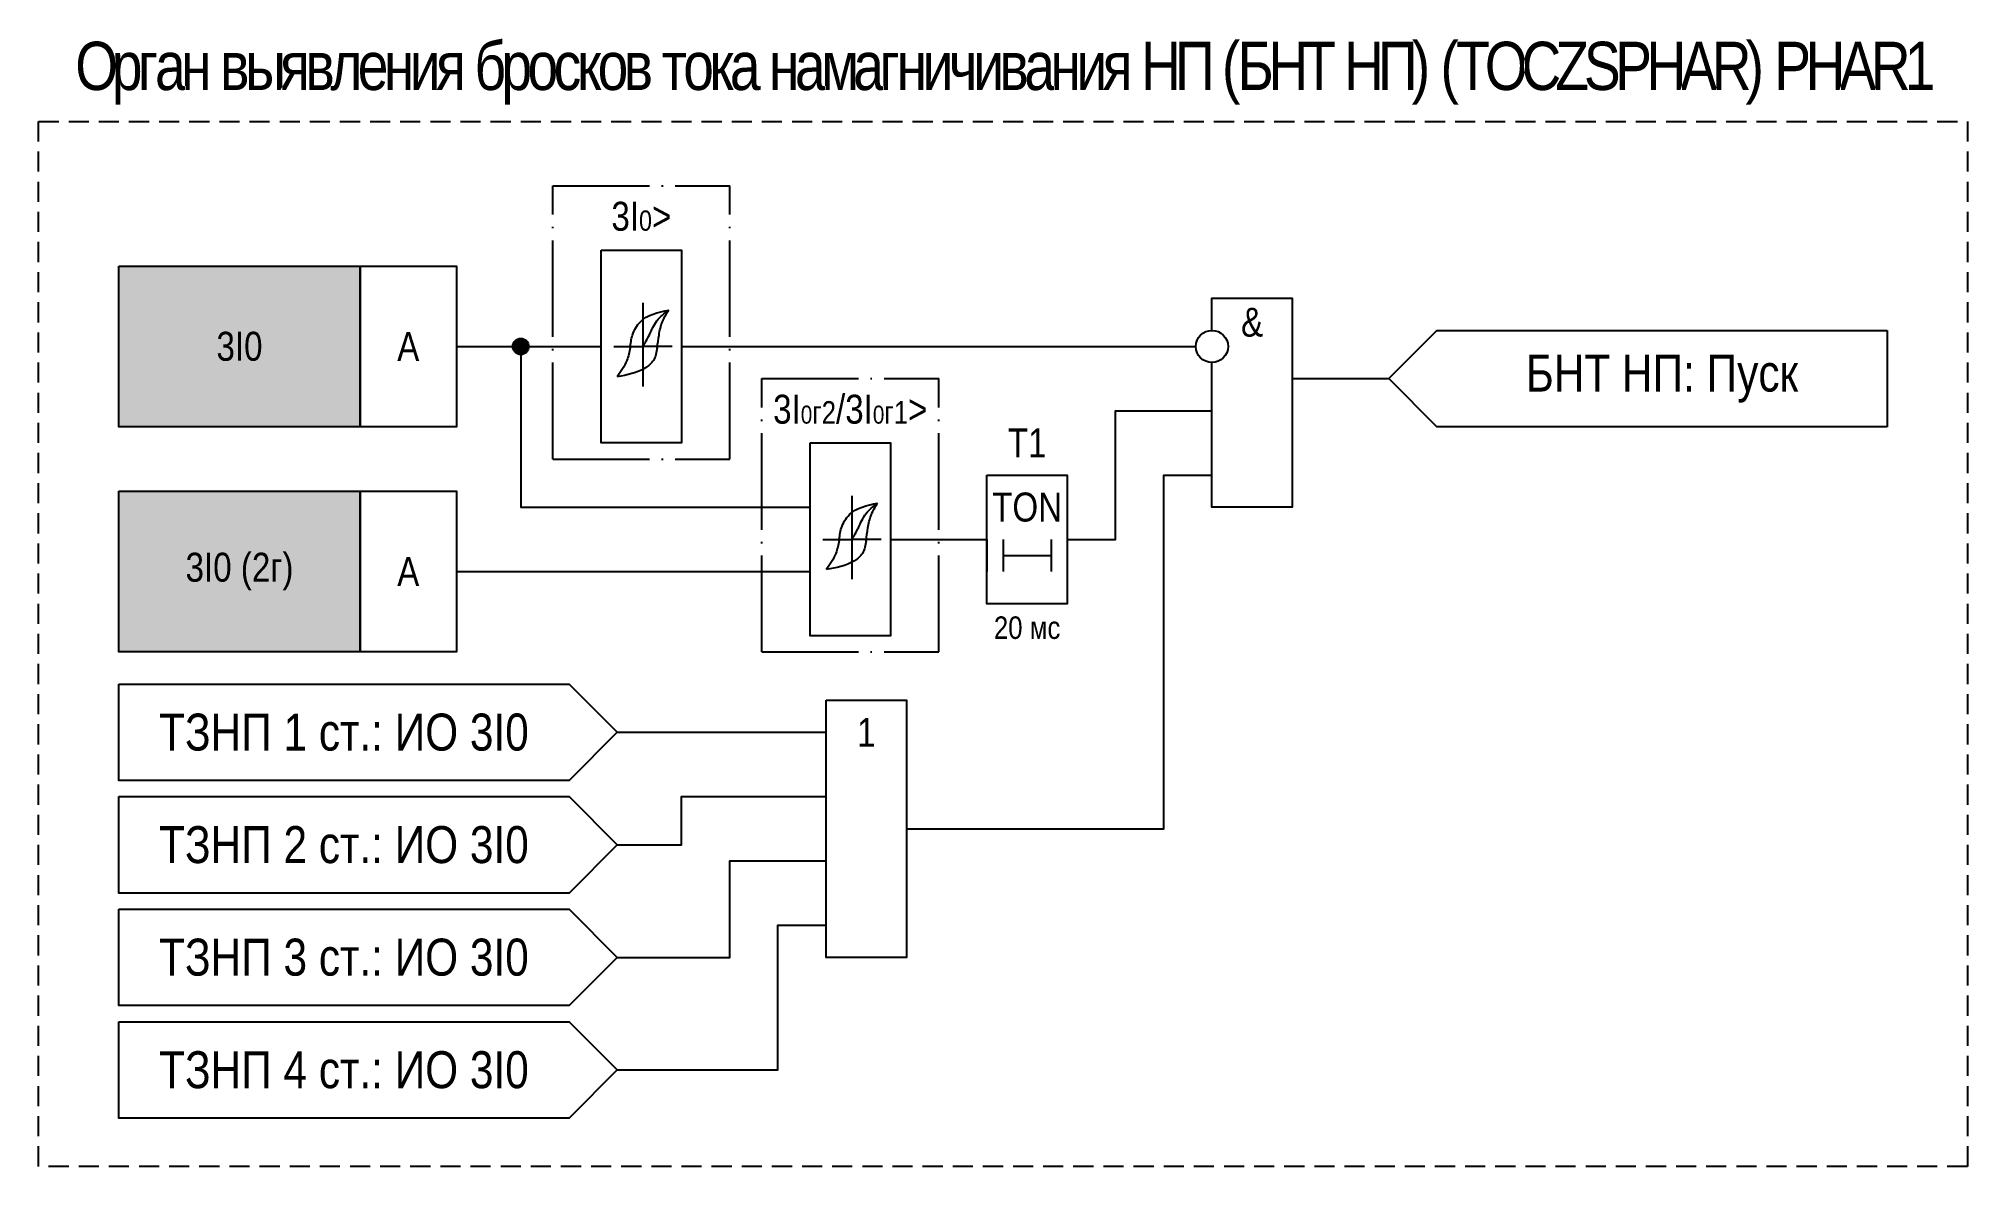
# Model space of a CAD drawing. Header units: millimetres. Extents: x -60 to 1181, y -167 to 356.
# Drawn here: x 497 to 617, y 130 to 200.2 of the extents above; entities that cross this region are included whole.
import ezdxf
from ezdxf.enums import TextEntityAlignment as Align

# ---------------------------------------------------------------- set-up
doc = ezdxf.new("R2010")
doc.units = ezdxf.units.MM
doc.linetypes.add('ACAD_ISO04W100', pattern=[30, 24, -3, 0, -3])
doc.linetypes.add('штриховая2', pattern=[0.375, 0.25, -0.125])
doc.layers.add('TEXT', color=7, linetype='Continuous', lineweight=25)
doc.layers.add('Основная', color=7, linetype='Continuous')
doc.styles.add('1.8_Gost_RD', font='ARIALN.TTF', dxfattribs={"height": 1.8})
doc.styles.add('2.5_Gost_RD', font='ARIALN.TTF', dxfattribs={"height": 2.5})
doc.styles.add('3.5_Gost_RD', font='ARIALN.TTF', dxfattribs={"height": 3.5})
doc.styles.add('Компонент', font='ARIALN.TTF', dxfattribs={"height": 3.5})

msp = doc.modelspace()

# ---------------------------------------------------------------- texts
at = {"color": 30, "ltscale": 100, "insert": (557, 198), "char_height": 3, "width": 120, "attachment_point": 5, "style": '3.5_Gost_RD'}
msp.add_mtext('{\\T0.85;Орган выявления бросков тока намагничивания НП (БНТ НП) (TOCZSPHAR) \\C6;PHAR1}', dxfattribs=at)
at = {"color": 7, "ltscale": 100, "char_height": 1.8, "width": 11, "attachment_point": 1, "style": '1.8_Gost_RD'}
for s, insert in [('\\pxqc;3I{\\A1;\\H0.7x;\\S^ 0;}>', (529, 190)), ('\\pxqc;3I{\\A1;\\H0.62222x;\\S^ 0;\\A0;\\H1.25001x;г2\\H1.28571x;/3I\\A1;\\H0.62222x;\\S^ 0;\\A0;\\H1.25001x;г1\\H1.28571x;>}', (542, 178))]:
    msp.add_mtext(s, dxfattribs=dict(at, insert=insert))
at = {"ltscale": 100, "attachment_point": 5}
for s, insert, char_height, width, style in [('&', (572.5, 182.5), 1.8, 5, '2.5_Gost_RD'), ('3I0', (509.5, 181), 1.8, 15, '1.8_Gost_RD'), ('А', (520, 181), 1.8, 6, '1.8_Gost_RD'), ('T1', (558.5, 175), 1.8, 5, '2.5_Gost_RD'), ('TON', (558.5, 171), 1.8, 5, '2.5_Gost_RD'), ('3I0 (2г)', (509.5, 167), 1.8, 15, '1.8_Gost_RD'), ('А', (520, 167), 1.8, 6, '1.8_Gost_RD'), ('20 мс', (558.5, 163.5), 1.4, 5, '2.5_Gost_RD'), ('1', (548.5, 157), 1.8, 5, '2.5_Gost_RD')]:
    msp.add_mtext(s, dxfattribs=dict(at, insert=insert, char_height=char_height, width=width, style=style))
at = {"layer": 'TEXT', "ltscale": 100, "char_height": 2.3, "width": 28, "attachment_point": 5, "style": '2.5_Gost_RD'}
for s, insert in [('БНТ НП: Пуск', (598, 179)), ('\\pxsm0.7;ТЗНП 1 ст.: ИО 3I0', (516, 157)), ('\\pxsm0.7;ТЗНП 2 ст.: ИО 3I0', (516, 150)), ('\\pxsm0.7;ТЗНП 3 ст.: ИО 3I0', (516, 143)), ('\\pxsm0.7;ТЗНП 4 ст.: ИО 3I0', (516, 136))]:
    msp.add_mtext(s, dxfattribs=dict(at, insert=insert))

# ---------------------------------------------------------------- blocks, each defined once
blk = doc.blocks.new('*U70')
at = {"layer": 'Основная', "linetype": 'ACAD_ISO04W100', "ltscale": 0.25}
for p, q in [((0, 0), (11, 0)), ((0, -17), (0, 0)), ((11, -17), (11, 0)), ((0, -17), (11, -17))]:
    blk.add_line(p, q, dxfattribs=at)
at = {"layer": 'Основная', "style": 'Компонент'}
blk.add_attdef('ОУ', text='', height=3.5, dxfattribs=at).set_placement((11, 0), align=Align.MIDDLE_CENTER)
blk = doc.blocks.new('Точка')
at = {"ltscale": 100}
h = blk.add_hatch(color=256, dxfattribs=at)
h.dxf.hatch_style = 1
edge = h.paths.add_edge_path()
edge.add_arc((0, 0), 0.5, 0, 360)
blk.add_circle((0, 0), 0.5, dxfattribs=at)

# ---------------------------------------------------------------- hatches: boundary and pattern name
at = {"ltscale": 100, "true_color": 0xf7941d}
h = msp.add_hatch(color=30, dxfattribs=at)
h.dxf.hatch_style = 1
h.paths.add_polyline_path([(502, 186), (517, 186), (517, 176), (502, 176)])
h = msp.add_hatch(color=30, dxfattribs=at)
h.dxf.hatch_style = 1
h.paths.add_polyline_path([(502, 172), (517, 172), (517, 162), (502, 162)])

# ---------------------------------------------------------------- linework, layer by layer
for p, q in [((534.6, 183.72), (534.6, 178.52)), ((547.6, 171.72), (547.6, 166.52))]:
    msp.add_line(p, q)
at = {"ltscale": 100}
for p, q in [((584, 182), (581, 179)), ((584, 182), (612, 182)), ((612, 182), (612, 176)), ((581, 179), (584, 176)), ((612, 176), (584, 176))]:
    msp.add_line(p, q, dxfattribs=at)
at = {"color": 7, "ltscale": 100}
for p, q in [((532.79, 181), (534.6, 181)), ((536.42, 181), (534.6, 181)), ((545.79, 169), (547.6, 169)), ((549.42, 169), (547.6, 169))]:
    msp.add_line(p, q, dxfattribs=at)
at = {"linetype": 'штриховая2', "ltscale": 5}
msp.add_lwpolyline([(497, 195), (617, 195), (617, 130), (497, 130)], close=True, dxfattribs=at)
at = {"ltscale": 100}
for points in [[(502, 186), (517, 186), (517, 176), (502, 176)], [(517, 186), (523, 186), (523, 176), (517, 176)], [(532, 187), (537, 187), (537, 175), (532, 175)], [(545, 175), (550, 175), (550, 163), (545, 163)], [(556, 173), (561, 173), (561, 165), (556, 165)], [(502, 172), (517, 172), (517, 162), (502, 162)], [(517, 172), (523, 172), (523, 162), (517, 162)], [(546, 159), (551, 159), (551, 143), (546, 143)]]:
    msp.add_lwpolyline(points, close=True, dxfattribs=at)
for points in [[(570, 182), (570, 184), (575, 184), (575, 171), (570, 171), (570, 180)], [(523, 181), (532, 181)], [(523, 181), (527, 181), (527, 171), (545, 171)], [(537, 181), (569, 181)], [(575, 179), (581, 179)], [(561, 169), (564, 169), (564, 177), (570, 177)], [(551, 151), (567, 151), (567, 173), (570, 173)], [(550, 169), (556, 169)], [(556, 169), (556, 167)], [(557, 169), (557, 167)], [(557, 168), (560, 168)], [(560, 169), (560, 167)], [(523, 167), (545, 167)], [(502, 160), (530, 160), (533, 157), (530, 154), (502, 154), (502, 160)], [(533, 157), (546, 157)], [(502, 153), (530, 153), (533, 150), (530, 147), (502, 147), (502, 153)], [(533, 150), (537, 150), (537, 153), (546, 153)], [(533, 143), (540, 143), (540, 149), (546, 149)], [(502, 146), (530, 146), (533, 143), (530, 140), (502, 140), (502, 146)], [(533, 136), (543, 136), (543, 145), (546, 145)], [(502, 139), (530, 139), (533, 136), (530, 133), (502, 133), (502, 139)]]:
    msp.add_lwpolyline(points, dxfattribs=at)
msp.add_circle((570, 181), 1, dxfattribs=at)
for points in [[(533.8, 180.92), (533.95, 181.71), (534.44, 182.54), (536.2, 183.26)], [(534.6, 181), (535, 181.72), (535.47, 182.6), (536.2, 183.26)], [(535.48, 180.92), (535.6, 181.71), (535.81, 182.54), (536.2, 183.26)], [(533.8, 180.92), (533.6, 180.13), (533, 179.12)], [(535.48, 180.92), (535.25, 180.13), (534.76, 179.67), (533, 179.12)], [(546.8, 168.92), (546.95, 169.71), (547.44, 170.54), (549.2, 171.26)], [(547.6, 169), (548, 169.72), (548.47, 170.6), (549.2, 171.26)], [(548.48, 168.92), (548.6, 169.71), (548.81, 170.54), (549.2, 171.26)], [(546.8, 168.92), (546.6, 168.13), (546, 167.12)], [(548.48, 168.92), (548.25, 168.13), (547.76, 167.67), (546, 167.12)]]:
    msp.add_spline(points, degree=3)

# ---------------------------------------------------------------- block references
msp.add_blockref('Точка', (527, 181), dxfattribs=at)
at = {"layer": 'Основная', "ltscale": 0.25}
for p in [(529, 191), (542, 179)]:
    msp.add_blockref('*U70', p, dxfattribs=at)

msp.set_redraw_order([(e.dxf.handle, doc.entitydb.next_handle()) for e in msp.query("TEXT MTEXT ATTDEF DIMENSION ARC_DIMENSION")])  # texts and dimensions are drawn at this point

doc.saveas('drawing.dxf')
